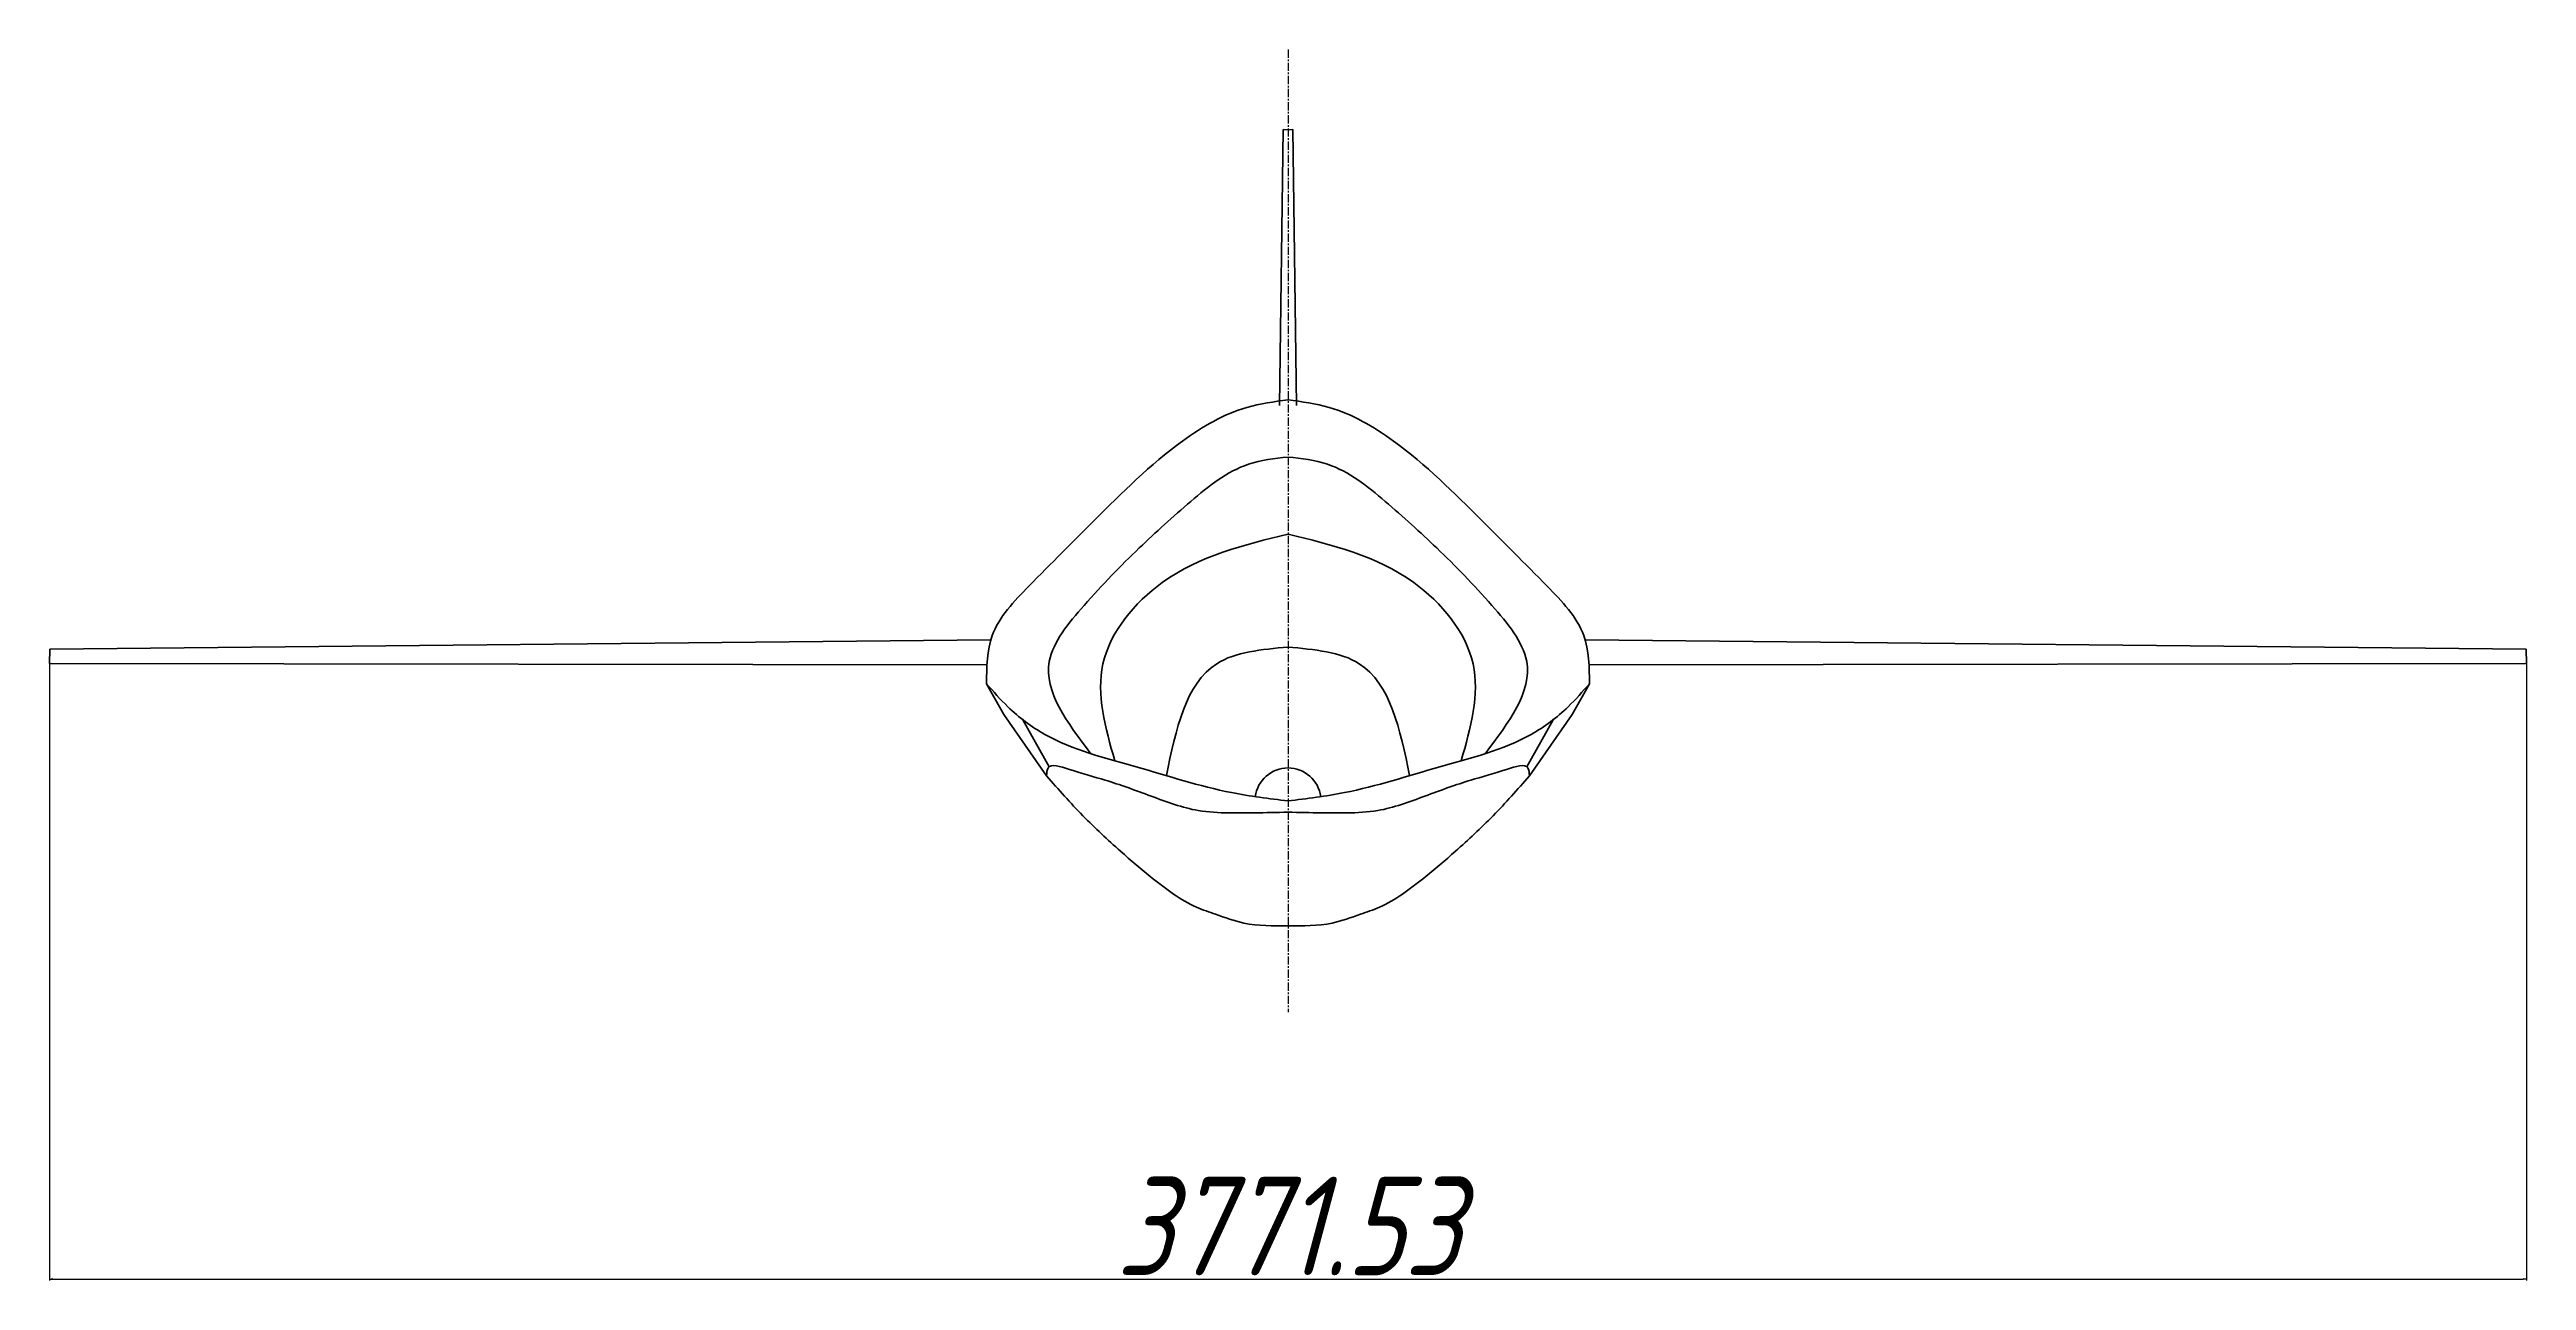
# Model space of a CAD drawing. Header units: millimetres. Extents: x -985956116104 to 1932156, y -552630487266 to 633586.
# Drawn here: x -13941 to -10169, y 19834 to 21707 of the extents above; entities that cross this region are included whole.
import ezdxf

# ---------------------------------------------------------------- set-up
doc = ezdxf.new("R2010")
doc.units = ezdxf.units.MM
doc.linetypes.add('CENTER', pattern=[2, 1.25, -0.25, 0.25, -0.25])
for name, color, linetype, lineweight in [('_axes (Оси)', 6, 'CENTER', 30), ('_basic (Основной)', 4, 'Continuous', 60), ('_contour (Тонкий)', 7, 'Continuous', 30)]:
    doc.layers.add(name, color=color, linetype=linetype, lineweight=lineweight)
doc.styles.add('ESKD', font='eskd.shx', dxfattribs={"oblique": 15, "height": 5})
doc.dimstyles.new('ESKD', dxfattribs={"dimtxt": 5, "dimasz": 5, "dimexe": 2, "dimexo": 0, "dimgap": 2, "dimtad": 1, "dimtoh": 1, "dimzin": 12, "dimdsep": 46, "dimtxsty": 'ESKD', "dimblk1": 'OPEN', "dimblk2": 'OPEN', "dimsah": 1, "dimcen": 5, "dimclrd": 256, "dimclre": 256, "dimclrt": 2, "dimadec": 0, "dimazin": 0, "dimtfac": 1, "dimtmove": 0, "dimatfit": 3, "dimldrblk": 'OPEN', "dimfxl": 1, "dimtolj": 1, "dimtzin": 12, "dimlwd": -1, "dimlwe": -1, "dimarcsym": 0})

# ---------------------------------------------------------------- blocks, each defined once
blk = doc.blocks.new('_OPEN')
at = {"color": 0, "linetype": 'ByBlock'}
for p, q in [((-1, 0.17), (0, 0)), ((0, 0), (-1, -0.17)), ((0, 0), (-1, 0))]:
    blk.add_line(p, q, dxfattribs=at)
blk = doc.blocks.new('*D251')
at = {"layer": '_contour (Тонкий)', "transparency": 16777216}
for p, q in [((-13940.9, 20772.6), (-13940.9, 19833.6)), ((-10169.4, 20772.6), (-10169.4, 19833.6)), ((-13935.9, 19835.6), (-10174.4, 19835.6))]:
    blk.add_line(p, q, dxfattribs=at)
at = {"layer": 'Defpoints', "color": 0, "transparency": 16777216}
for p in [(-13940.9, 20772.6), (-10169.4, 20772.6), (-10169.4, 19835.6)]:
    blk.add_point(p, dxfattribs=at)
at = {"layer": '_contour (Тонкий)', "transparency": 16777216, "xscale": 5, "yscale": 5, "zscale": 5, "rotation": 180}
blk.add_blockref('_OPEN', (-13940.9, 19835.6), dxfattribs=at)
at = {"layer": '_contour (Тонкий)', "transparency": 16777216, "xscale": 5, "yscale": 5, "zscale": 5}
blk.add_blockref('_OPEN', (-10169.4, 19835.6), dxfattribs=at)
at = {"layer": '_contour (Тонкий)', "color": 2, "transparency": 16777216, "insert": (-12055.2, 19916.4), "char_height": 5, "attachment_point": 5, "style": 'ESKD'}
blk.add_mtext('\\A1;{\\H30x;3771.53}', dxfattribs=at)

msp = doc.modelspace()

# ---------------------------------------------------------------- linework, layer by layer
at = {"layer": '_axes (Оси)', "ltscale": 10, "transparency": 33554687}
msp.add_line((-12055.179, 21706.805), (-12055.179, 20241.613), dxfattribs=at)
at = {"layer": '_basic (Основной)', "transparency": 33554687}
for p, q in [((-12062.347, 21584.92), (-12068.171, 21165.115)), ((-12062.347, 21584.92), (-12055.179, 21584.82)), ((-12048.012, 21584.92), (-12055.179, 21584.82)), ((-12048.012, 21584.92), (-12042.188, 21165.115)), ((-13940.942, 20772.572), (-13940.65, 20794.418)), ((-13940.65, 20794.418), (-12507.82, 20808.269)), ((-10169.709, 20794.418), (-11602.539, 20808.269)), ((-10169.417, 20772.572), (-10169.709, 20794.418)), ((-12513.491, 20770.363), (-13940.942, 20772.572)), ((-11596.868, 20770.363), (-10169.417, 20772.572)), ((-12514.128, 20741.628), (-12487.635, 20694.911)), ((-11596.231, 20741.628), (-11622.724, 20694.911)), ((-12487.635, 20694.911), (-12422.773, 20601.295)), ((-12418.889, 20615.318), (-12458.686, 20686.657)), ((-11691.47, 20615.318), (-11651.673, 20686.657)), ((-11622.724, 20694.911), (-11687.586, 20601.295))]:
    msp.add_line(p, q, dxfattribs=at)
for start, end in [(90, 172.510283), (7.489717, 90)]:
    msp.add_arc((-12055.179, 20563.26), 50.208, start, end, dxfattribs=at)
for points in [[(-12055.179, 21173.617), (-12117.835, 21162.182), (-12215.966, 21110.792), (-12350.339, 20990.07), (-12449.52, 20890.437), (-12505.669, 20814.925), (-12514.128, 20741.628)], [(-12055.179, 21173.617), (-11992.524, 21162.182), (-11894.393, 21110.792), (-11760.02, 20990.07), (-11660.839, 20890.437), (-11604.69, 20814.925), (-11596.231, 20741.628)], [(-12055.179, 21086.684), (-12115.324, 21075.706), (-12203.127, 21019.148), (-12281.58, 20948.317), (-12365.784, 20860.778), (-12418.707, 20775.35), (-12355.477, 20635.22)], [(-12055.179, 21086.684), (-11995.035, 21075.706), (-11907.232, 21019.148), (-11828.779, 20948.317), (-11744.575, 20860.778), (-11691.652, 20775.35), (-11754.882, 20635.22)], [(-12055.179, 20969.219), (-12246.53, 20895.684), (-12336.91, 20772.012), (-12318.899, 20624.363)], [(-12055.179, 20969.219), (-11863.829, 20895.684), (-11773.449, 20772.012), (-11791.46, 20624.363)], [(-12055.179, 20797.509), (-12163.657, 20772.193), (-12240.392, 20601.79)], [(-12055.179, 20797.509), (-11946.702, 20772.193), (-11869.967, 20601.79)], [(-12514.128, 20741.628), (-12481.821, 20706.693), (-12425.537, 20664.599), (-12286.294, 20615.242), (-12141.185, 20575.973), (-12055.179, 20563.26)], [(-11596.231, 20741.628), (-11628.538, 20706.693), (-11684.822, 20664.599), (-11824.065, 20615.242), (-11969.174, 20575.973), (-12055.179, 20563.26)], [(-12422.773, 20601.295), (-12420.547, 20613.533), (-12389.297, 20611.54), (-12333.447, 20594.93), (-12263.635, 20570.679), (-12191.773, 20548.724), (-12145.028, 20545.051), (-12106.256, 20545.227), (-12055.179, 20546.177)], [(-12422.773, 20601.295), (-12367.395, 20540.765), (-12310.182, 20486.739), (-12262.02, 20446.016), (-12194.275, 20401.59), (-12165.457, 20390.739), (-12122.431, 20377.484), (-12055.179, 20373.031)], [(-11687.586, 20601.295), (-11689.812, 20613.533), (-11721.062, 20611.54), (-11776.912, 20594.93), (-11846.724, 20570.679), (-11918.586, 20548.724), (-11965.331, 20545.051), (-12004.103, 20545.227), (-12055.179, 20546.177)], [(-11687.586, 20601.295), (-11742.964, 20540.765), (-11800.177, 20486.739), (-11848.339, 20446.016), (-11916.084, 20401.59), (-11944.902, 20390.739), (-11987.928, 20377.484), (-12055.179, 20373.031)]]:
    msp.add_spline(points, degree=3, dxfattribs=at)

# ---------------------------------------------------------------- dimensions: what is measured, and where the dimension line sits
at = {"layer": '_contour (Тонкий)', "transparency": 33554687}
dim = msp.add_linear_dim(base=(-10169.4169, 19835.5658), p1=(-13940.942, 20772.5721), p2=(-10169.4169, 20772.5721), text='{\\H30x;<>}', dimstyle='ESKD', dxfattribs=at)
dim.commit()
dim.dimension.update_dxf_attribs({"geometry": '*D251', "text_midpoint": (-12055.1795, 19916.449)})

doc.saveas('drawing.dxf')
